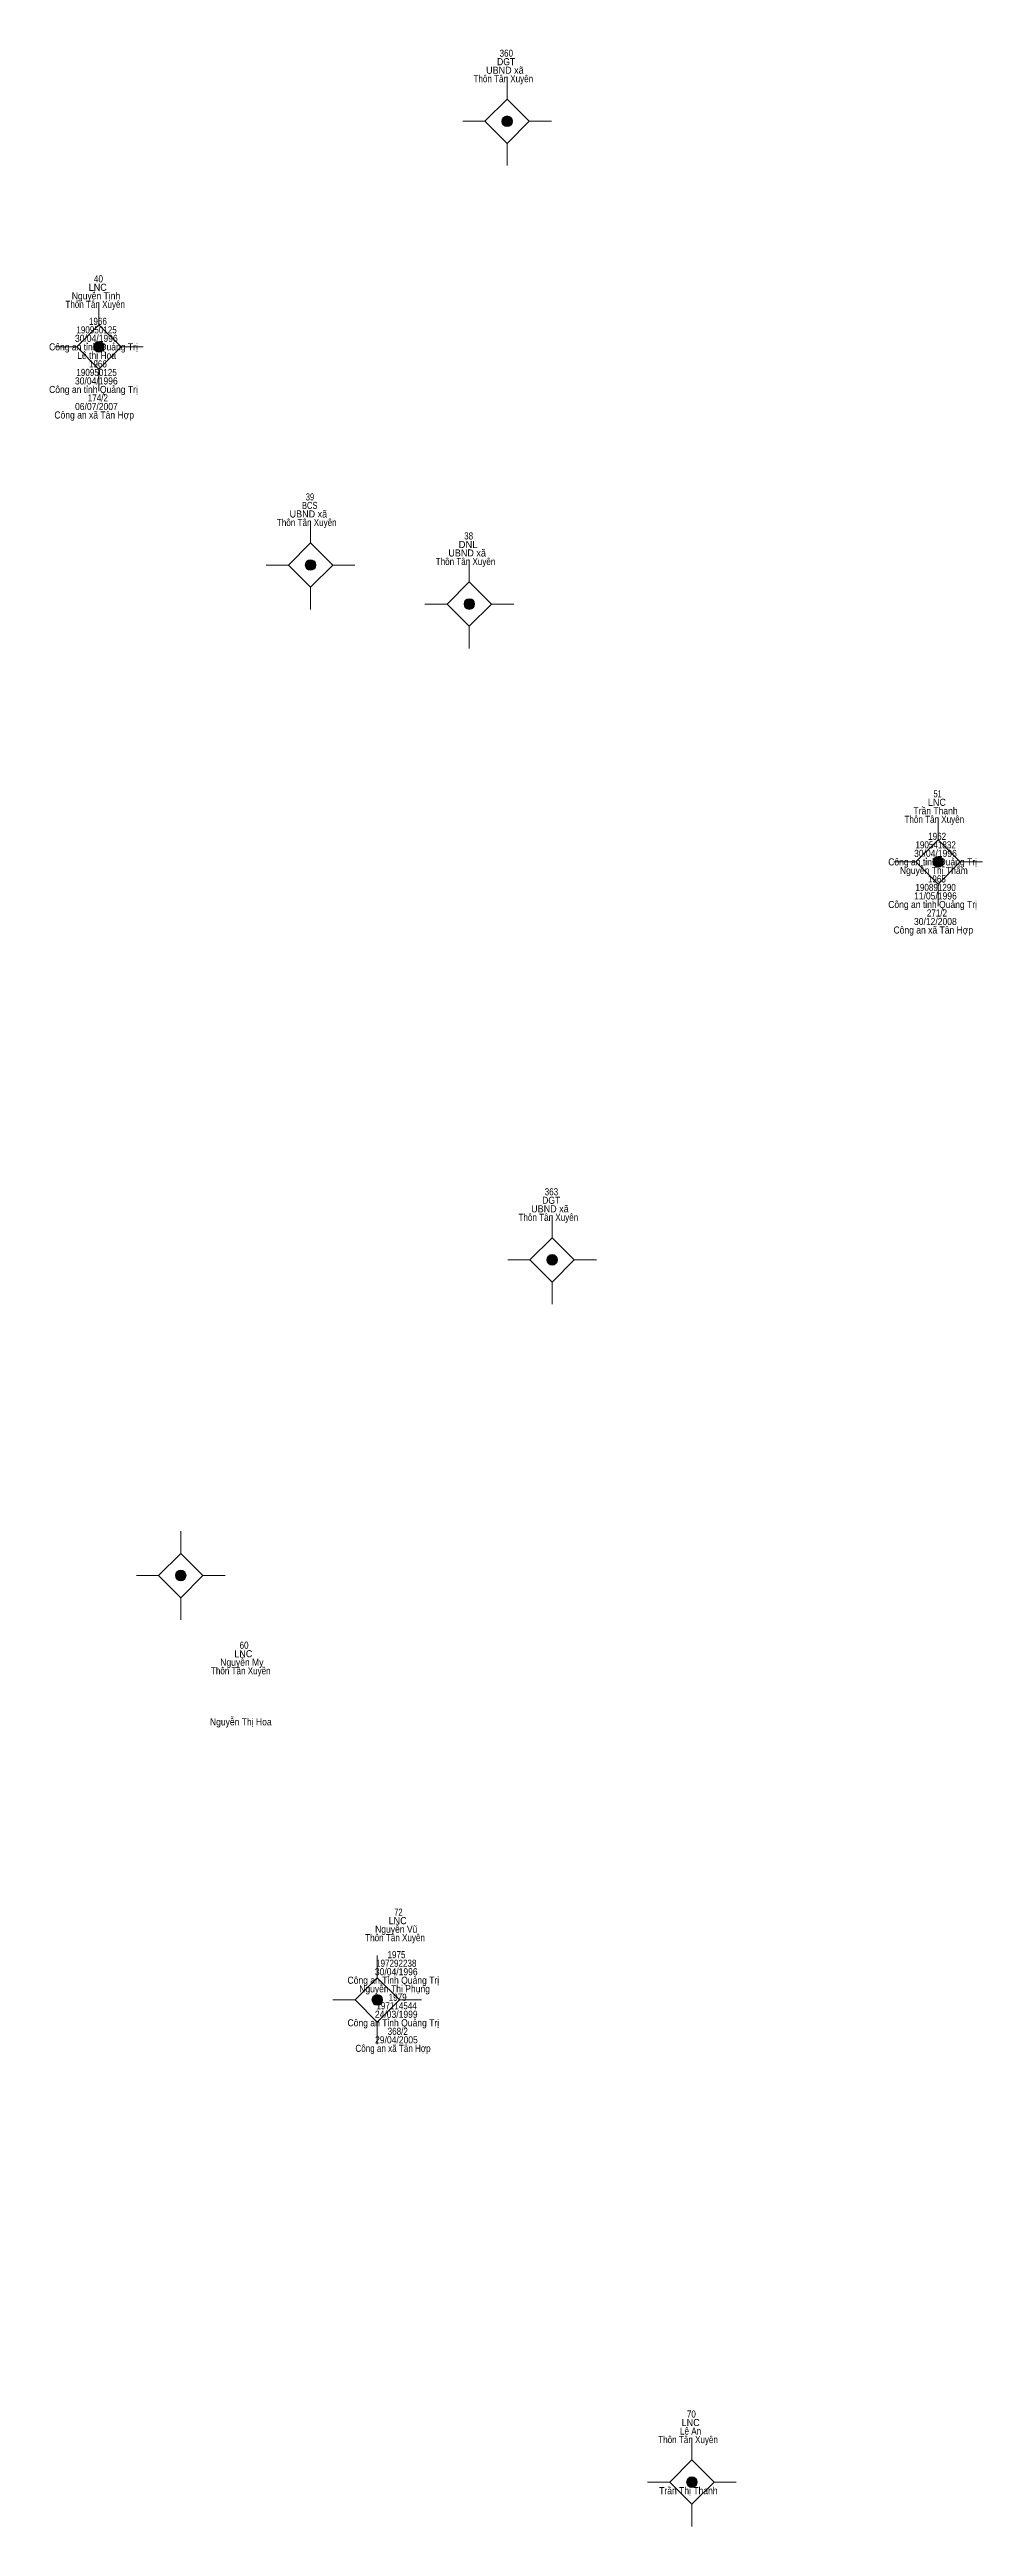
# Model space of a CAD drawing. Header units: metres. Extents: x 550999 to 552168, y 1840994 to 1841978.
# Drawn here: x 551940.6 to 551993.2, y 1841547 to 1841686.7 of the extents above; entities that cross this region are included whole.
import ezdxf
from ezdxf.enums import TextEntityAlignment as Align

# ---------------------------------------------------------------- set-up
doc = ezdxf.new("R2010")
doc.units = ezdxf.units.M
doc.header["$LTSCALE"] = 0.16
doc.layers.add('11', color=7, linetype='Continuous', lineweight=13)
doc.layers.add('15', color=7, linetype='Continuous')

msp = doc.modelspace()

# ---------------------------------------------------------------- texts
at = {"layer": '15'}
for s, width, p in [('UBND xã', 0.95, (551966.265, 1841685.31)), ('DGT', 0.9, (551966.335, 1841685.79)), ('360', 0.85, (551966.345, 1841686.27)), ('Thôn Tân Xuyên', 0.85, (551966.175, 1841684.83)), ('Nguyễn Tịnh', 0.9, (551943.21, 1841672.59)), ('LNC', 0.95, (551943.31, 1841673.07)), ('40', 0.85, (551943.35, 1841673.55)), ('Thôn Tân Xuyên', 0.85, (551943.165, 1841672.11)), ('30/04/1996', 0.9, (551943.23, 1841670.19)), ('190950125', 0.85, (551943.245, 1841670.67)), ('1966', 0.85, (551943.32, 1841671.15)), ('Công an tỉnh Quảng Trị', 0.9, (551943.07, 1841669.71)), ('Lê thị Hoa', 0.9, (551943.25, 1841669.23)), ('1966', 0.85, (551943.32, 1841668.75)), ('Công an tỉnh Quảng Trị', 0.9, (551943.07, 1841667.31)), ('30/04/1996', 0.9, (551943.23, 1841667.79)), ('190950125', 0.85, (551943.245, 1841668.27)), ('Công an xã Tân Hợp', 0.9, (551943.11, 1841665.87)), ('06/07/2007', 0.9, (551943.235, 1841666.35)), ('174/2', 0.85, (551943.315, 1841666.83)), ('UBND xã', 0.95, (551955.185, 1841660.29)), ('BCS', 0.8, (551955.26, 1841660.77)), ('39', 0.8, (551955.275, 1841661.25)), ('Thôn Tân Xuyên', 0.85, (551955.095, 1841659.81)), ('38', 0.85, (551964.22, 1841659.05)), ('Thôn Tân Xuyên', 0.85, (551964.045, 1841657.61)), ('UBND xã', 0.95, (551964.135, 1841658.09)), ('Trần Thanh', 0.9, (551990.545, 1841643.55)), ('LNC', 0.95, (551990.62, 1841644.03)), ('51', 0.75, (551990.66, 1841644.51)), ('Thôn Tân Xuyên', 0.85, (551990.475, 1841643.07)), ('1962', 0.85, (551990.635, 1841642.11)), ('Công an tỉnh Quảng Trị', 0.9, (551990.38, 1841640.67)), ('30/04/1996', 0.9, (551990.54, 1841641.15)), ('190541832', 0.85, (551990.55, 1841641.63)), ('Nguyễn Thị Thẩm', 0.9, (551990.45, 1841640.19)), ('190891290', 0.85, (551990.55, 1841639.23)), ('1965', 0.85, (551990.62, 1841639.71)), ('Công an tỉnh Quảng Trị', 0.9, (551990.38, 1841638.27)), ('11/05/1996', 0.9, (551990.54, 1841638.75)), ('271/2', 0.85, (551990.625, 1841637.79)), ('Công an xã Tân Hợp', 0.9, (551990.42, 1841636.83)), ('30/12/2008', 0.9, (551990.535, 1841637.31)), ('UBND xã', 0.95, (551968.805, 1841621.11)), ('DGT', 0.9, (551968.875, 1841621.59)), ('363', 0.85, (551968.89, 1841622.07)), ('Thôn Tân Xuyên', 0.85, (551968.715, 1841620.63)), ('LNC', 0.95, (551951.52, 1841596.02)), ('60', 0.85, (551951.56, 1841596.5)), ('Thôn Tân Xuyên', 0.85, (551951.375, 1841595.06)), ('Nguyễn Mỵ', 0.9, (551951.435, 1841595.54)), ('Nguyễn Thị Hoa', 0.9, (551951.375, 1841592.18)), ('Nguyễn Vũ', 0.9, (551960.14, 1841580.49)), ('LNC', 0.95, (551960.22, 1841580.97)), ('72', 0.8, (551960.26, 1841581.45)), ('Thôn Tân Xuyên', 0.85, (551960.075, 1841580.01)), ('30/04/1996', 0.9, (551960.14, 1841578.09)), ('197292238', 0.85, (551960.14, 1841578.57)), ('1975 ', 0.85, (551960.215, 1841579.05)), ('Công an Tỉnh Quảng Trị', 0.9, (551959.975, 1841577.61)), ('Nguyễn Thị Phụng', 0.9, (551960.045, 1841577.13)), ('1979', 0.85, (551960.22, 1841576.65)), ('Công an Tỉnh Quảng Trị', 0.9, (551959.975, 1841575.21)), ('24/03/1999', 0.9, (551960.14, 1841575.69)), ('197114544', 0.85, (551960.16, 1841576.17)), ('Công an xã Tân Hợp ', 0.85, (551960.02, 1841573.77)), ('29/04/2005', 0.9, (551960.15, 1841574.25)), ('368/2', 0.85, (551960.225, 1841574.73)), ('LNC', 0.95, (551976.74, 1841552.67)), ('70', 0.85, (551976.78, 1841553.15)), ('Thôn Tân Xuyên', 0.85, (551976.595, 1841551.71)), ('Lê An', 0.85, (551976.735, 1841552.19)), ('Trần Thị Thanh', 0.9, (551976.61, 1841548.83))]:
    msp.add_text(s, height=0.4, dxfattribs=dict(at, width=width)).set_placement(p, align=Align.CENTER)
msp.add_text('DNL', height=0.4, dxfattribs=at).set_placement((551964.19, 1841658.57), align=Align.CENTER)

# ---------------------------------------------------------------- hatches: boundary and pattern name
at = {"layer": '11'}
for points in [[(551966.6895, 1841682.63, 1), (551966.0895, 1841682.63, 1)], [(551943.6795, 1841669.91, 1), (551943.0795, 1841669.91, 1)], [(551955.6095, 1841657.61, 1), (551955.0095, 1841657.61, 1)], [(551964.5595, 1841655.41, 1), (551963.9595, 1841655.41, 1)], [(551990.9895, 1841640.87, 1), (551990.3895, 1841640.87, 1)], [(551969.2295, 1841618.43, 1), (551968.6295, 1841618.43, 1)], [(551948.2895, 1841600.63, 1), (551947.6895, 1841600.63, 1)], [(551959.3695, 1841576.7, 1), (551958.7695, 1841576.7, 1)], [(551977.1095, 1841549.51, 1), (551976.5095, 1841549.51, 1)]]:
    msp.add_hatch(color=256, dxfattribs=at).paths.add_polyline_path(points)

# ---------------------------------------------------------------- linework, layer by layer
for p, q in [((551966.39, 1841685.13), (551966.39, 1841683.88)), ((551965.14, 1841682.63), (551963.89, 1841682.63)), ((551968.89, 1841682.63), (551967.64, 1841682.63)), ((551966.39, 1841681.38), (551966.39, 1841680.13)), ((551943.38, 1841672.41), (551943.38, 1841671.16)), ((551942.13, 1841669.91), (551940.88, 1841669.91)), ((551945.88, 1841669.91), (551944.63, 1841669.91)), ((551943.38, 1841668.66), (551943.38, 1841667.41)), ((551955.31, 1841660.11), (551955.31, 1841658.86)), ((551964.26, 1841657.91), (551964.26, 1841656.66)), ((551954.06, 1841657.61), (551952.81, 1841657.61)), ((551955.31, 1841656.36), (551955.31, 1841655.11)), ((551957.81, 1841657.61), (551956.56, 1841657.61)), ((551963.01, 1841655.41), (551961.76, 1841655.41)), ((551966.76, 1841655.41), (551965.51, 1841655.41)), ((551964.26, 1841654.16), (551964.26, 1841652.91)), ((551990.69, 1841643.37), (551990.69, 1841642.12)), ((551989.44, 1841640.87), (551988.19, 1841640.87)), ((551990.69, 1841639.62), (551990.69, 1841638.37)), ((551993.19, 1841640.87), (551991.94, 1841640.87)), ((551968.93, 1841620.93), (551968.93, 1841619.68)), ((551967.68, 1841618.43), (551966.43, 1841618.43)), ((551971.43, 1841618.43), (551970.18, 1841618.43)), ((551968.93, 1841617.18), (551968.93, 1841615.93)), ((551947.99, 1841603.13), (551947.99, 1841601.88)), ((551946.74, 1841600.63), (551945.49, 1841600.63)), ((551950.49, 1841600.63), (551949.24, 1841600.63)), ((551947.99, 1841599.38), (551947.99, 1841598.13)), ((551959.07, 1841579.2), (551959.07, 1841577.95)), ((551957.82, 1841576.7), (551956.57, 1841576.7)), ((551959.07, 1841575.45), (551959.07, 1841574.2)), ((551961.57, 1841576.7), (551960.32, 1841576.7)), ((551976.81, 1841552.01), (551976.81, 1841550.76)), ((551975.56, 1841549.51), (551974.31, 1841549.51)), ((551979.31, 1841549.51), (551978.06, 1841549.51)), ((551976.81, 1841548.26), (551976.81, 1841547.01))]:
    msp.add_line(p, q, dxfattribs=at)
for points in [[(551966.39, 1841683.88), (551965.14, 1841682.63), (551966.39, 1841681.38), (551967.64, 1841682.63)], [(551943.38, 1841671.16), (551942.13, 1841669.91), (551943.38, 1841668.66), (551944.63, 1841669.91)], [(551955.31, 1841658.86), (551954.06, 1841657.61), (551955.31, 1841656.36), (551956.56, 1841657.61)], [(551964.26, 1841656.66), (551963.01, 1841655.41), (551964.26, 1841654.16), (551965.51, 1841655.41)], [(551990.69, 1841642.12), (551989.44, 1841640.87), (551990.69, 1841639.62), (551991.94, 1841640.87)], [(551968.93, 1841619.68), (551967.68, 1841618.43), (551968.93, 1841617.18), (551970.18, 1841618.43)], [(551947.99, 1841601.88), (551946.74, 1841600.63), (551947.99, 1841599.38), (551949.24, 1841600.63)], [(551959.07, 1841577.95), (551957.82, 1841576.7), (551959.07, 1841575.45), (551960.32, 1841576.7)], [(551976.81, 1841550.76), (551975.56, 1841549.51), (551976.81, 1841548.26), (551978.06, 1841549.51)]]:
    msp.add_lwpolyline(points, close=True, dxfattribs=at)
for centre in [(551966.3895, 1841682.63), (551943.3795, 1841669.91), (551955.3095, 1841657.61), (551964.2595, 1841655.41), (551990.6895, 1841640.87), (551968.9295, 1841618.43), (551947.9895, 1841600.63), (551959.0695, 1841576.7), (551976.8095, 1841549.51)]:
    msp.add_circle(centre, 0.3, dxfattribs=at)

msp.set_redraw_order([(e.dxf.handle, doc.entitydb.next_handle()) for e in msp.query("TEXT MTEXT ATTDEF DIMENSION ARC_DIMENSION")])  # texts and dimensions are drawn at this point

doc.saveas('drawing.dxf')
